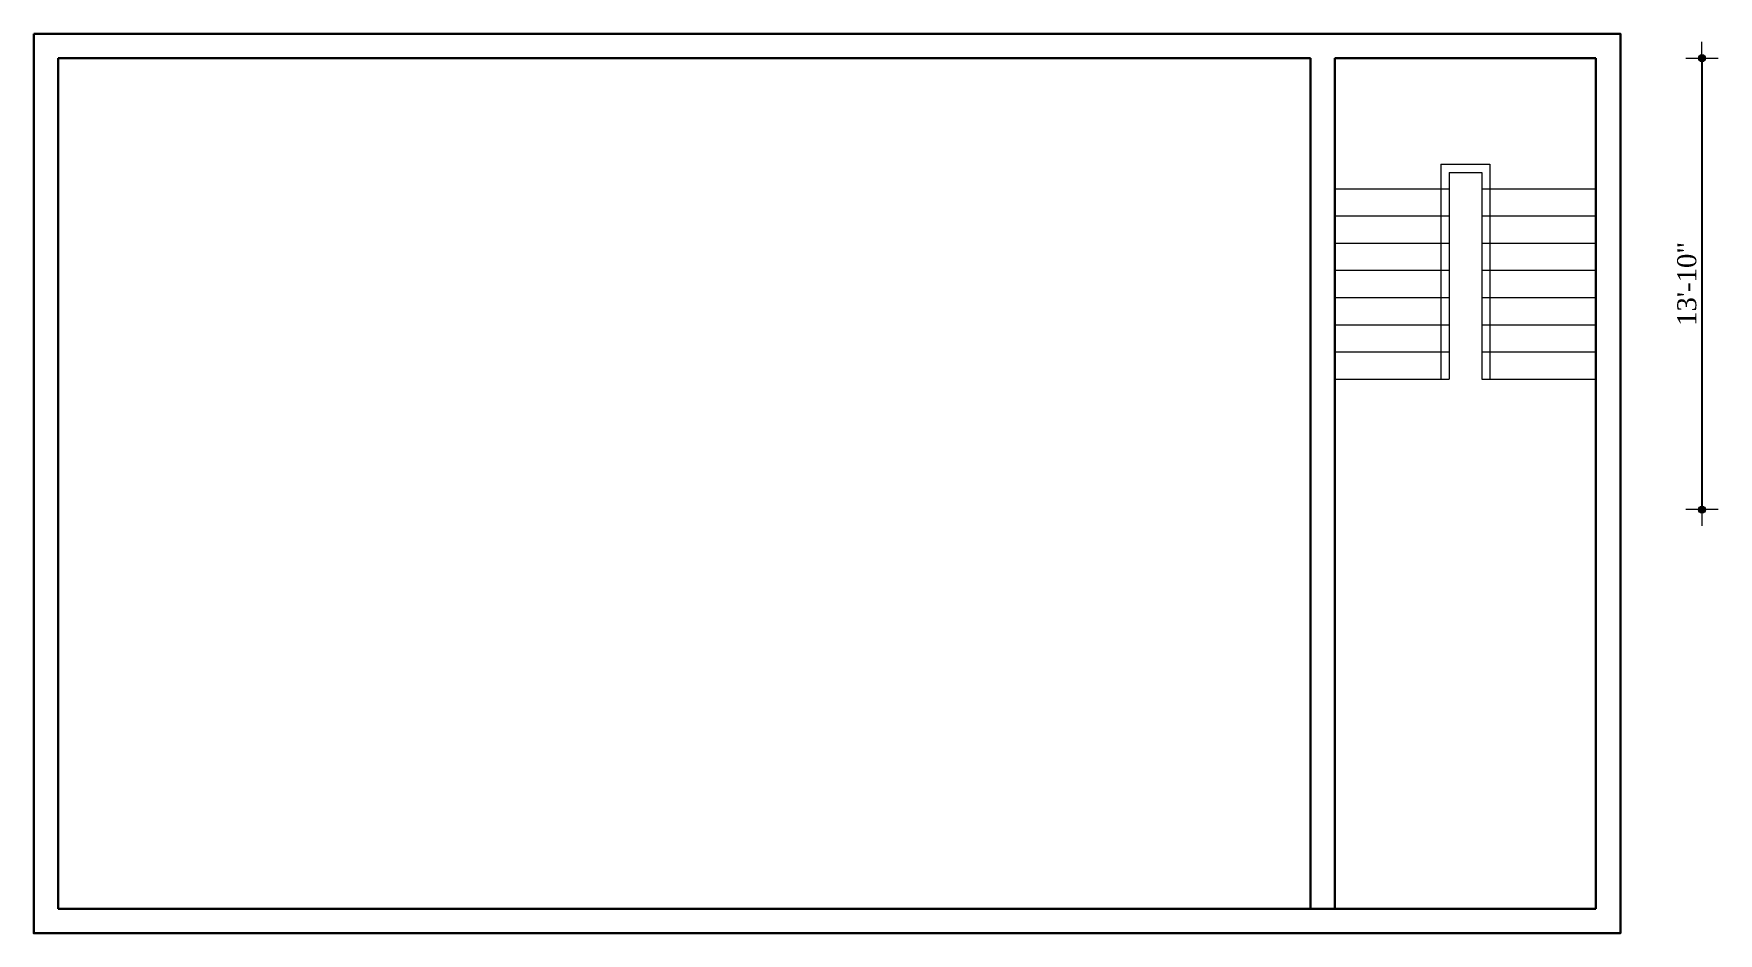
# Model space of a CAD drawing. Header units: inches. Extents: x 897 to 49934, y -34925 to -18564.
# Drawn here: x 34435 to 35055, y -24645 to -24314 of the extents above; entities that cross this region are included whole.
import ezdxf

# ---------------------------------------------------------------- set-up
doc = ezdxf.new("R2010")
doc.units = ezdxf.units.IN
doc.header["$LTSCALE"] = 35
doc.header["$MEASUREMENT"] = 0
doc.header["$PDMODE"] = 34
for name, color, linetype, lineweight in [('SES-DIMENSION', 142, 'Continuous', 13), ('SES-Staircase', 134, 'Continuous', 13), ('SES-Wall Plan', 6, 'Continuous', 30)]:
    doc.layers.add(name, color=color, linetype=linetype, lineweight=lineweight)
doc.styles.add('7 INCH', font='times.ttf', dxfattribs={"height": 7})
doc.dimstyles.new('7 INCH', dxfattribs={"dimscale": 0, "dimtxt": 7, "dimasz": 1, "dimexe": 2, "dimexo": 9, "dimgap": 2, "dimtad": 1, "dimdec": 0, "dimzin": 3, "dimdsep": 46, "dimlunit": 4, "dimtxsty": '7 INCH', "dimblk": 'DIM', "dimcen": 3, "dimdle": 3, "dimse1": 1, "dimse2": 1, "dimclrd": 256, "dimclre": 256, "dimclrt": 7, "dimadec": 1, "dimazin": 2, "dimtfac": 1, "dimtdec": 0, "dimtix": 1, "dimtofl": 0, "dimtmove": 2, "dimatfit": 3, "dimldrblk": 'ARW', "dimfxl": 2, "dimfrac": 2, "dimtolj": 2, "dimtzin": 0, "dimarcsym": 0})

msp = doc.modelspace()

# ---------------------------------------------------------------- blocks, each defined once
blk = doc.blocks.new('DIM')
at = {"layer": 'SES-DIMENSION'}
h = blk.add_hatch(color=256, dxfattribs=at)
h.paths.add_polyline_path([(0, 1.28), (0, 0), (1.28, 0, 0.414214)])
h.paths.add_polyline_path([(1.28, 0), (0, 0), (0, -1.28, 0.414214)])
h.paths.add_polyline_path([(0, 0), (-1.28, 0, 0.414214), (0, -1.28)])
h.paths.add_polyline_path([(0, 1.28, 0.414214), (-1.28, 0), (0, 0)])
for p, q in [((-6, 0), (6, 0)), ((0, 6), (0, -6))]:
    blk.add_line(p, q, dxfattribs=at)
blk.add_circle((0, 0), 1.28, dxfattribs=at)
blk = doc.blocks.new('*D1043')
at = {"layer": 'Defpoints', "color": 0, "transparency": 16777216}
for p in [(35009.86, -24323.03), (35009.86, -24489.03), (35048.89, -24489.03)]:
    blk.add_point(p, dxfattribs=at)
at = {"layer": 'SES-Wall Plan', "lineweight": -2, "transparency": 16777216}
blk.add_line((35048.89, -24324.03), (35048.89, -24488.03), dxfattribs=at)
for p, rotation in [((35048.89, -24323.03), 90), ((35048.89, -24489.03), 270)]:
    blk.add_blockref('DIM', p, dxfattribs=dict(at, rotation=rotation))
at = {"layer": 'SES-Wall Plan', "color": 7, "transparency": 16777216, "insert": (35043.33, -24406.03), "char_height": 7, "attachment_point": 5, "rotation": 90, "style": '7 INCH'}
blk.add_mtext('\\A2;13\'-10"', dxfattribs=at)
blk = doc.blocks.new('ARW')
at = {"layer": 'SES-DIMENSION'}
blk.add_lwpolyline([(10, 0, 0, 6, 0), (0, 0, 0, 0, 0), (10, 0, 0, 0, 0)], format="xyseb", dxfattribs=at)

# ---------------------------------------------------------------- dimensions: what is measured, and where the dimension line sits
at = {"layer": 'SES-Wall Plan'}
dim = msp.add_linear_dim(base=(35048.89, -24489.03), p1=(35009.86, -24323.03), p2=(35009.86, -24489.03), angle=90, dimstyle='7 INCH', override={"dimscale": 1}, dxfattribs=at)
dim.commit()
dim.dimension.update_dxf_attribs({"geometry": '*D1043', "text_midpoint": (35043.33, -24406.03)})

# ---------------------------------------------------------------- linework, layer by layer
at = {"layer": 'SES-Staircase'}
for p, q in [((34952.86, -24362.03), (34970.86, -24362.03)), ((34952.86, -24362.03), (34952.86, -24441.03)), ((34955.86, -24365.03), (34955.86, -24441.03)), ((34955.86, -24365.03), (34967.86, -24365.03)), ((34967.86, -24365.03), (34967.86, -24441.03)), ((34970.86, -24362.03), (34970.86, -24441.03)), ((34913.86, -24371.03), (34955.86, -24371.03)), ((34967.86, -24371.03), (35009.86, -24371.03)), ((34913.86, -24381.03), (34955.86, -24381.03)), ((34967.86, -24381.03), (35009.86, -24381.03)), ((34913.86, -24391.03), (34955.86, -24391.03)), ((34967.86, -24391.03), (35009.86, -24391.03)), ((34913.86, -24401.03), (34955.86, -24401.03)), ((34967.86, -24401.03), (35009.86, -24401.03)), ((34913.86, -24411.03), (34955.86, -24411.03)), ((34967.86, -24411.03), (35009.86, -24411.03)), ((34913.86, -24421.03), (34955.86, -24421.03)), ((34967.86, -24421.03), (35009.86, -24421.03)), ((34913.86, -24431.03), (34955.86, -24431.03)), ((34967.86, -24431.03), (35009.86, -24431.03)), ((34913.86, -24441.03), (34955.86, -24441.03)), ((34967.86, -24441.03), (35009.86, -24441.03))]:
    msp.add_line(p, q, dxfattribs=at)
at = {"layer": 'SES-Wall Plan'}
for p, q in [((34444.32, -24323.03), (34904.86, -24323.03)), ((34444.32, -24635.8), (34444.32, -24323.03)), ((34904.86, -24323.03), (34904.86, -24635.8)), ((34913.86, -24323.03), (34913.86, -24635.8)), ((34913.86, -24323.03), (35009.86, -24323.03)), ((35009.86, -24323.03), (35009.86, -24635.8)), ((35009.86, -24635.8), (34444.32, -24635.8))]:
    msp.add_line(p, q, dxfattribs=at)
msp.add_lwpolyline([(34435.32, -24314.03), (35018.86, -24314.03), (35018.86, -24644.8), (34435.32, -24644.8)], close=True, dxfattribs=at)

msp.set_redraw_order([(e.dxf.handle, doc.entitydb.next_handle()) for e in msp.query("TEXT MTEXT ATTDEF DIMENSION ARC_DIMENSION")])  # texts and dimensions are drawn at this point

doc.saveas('drawing.dxf')
